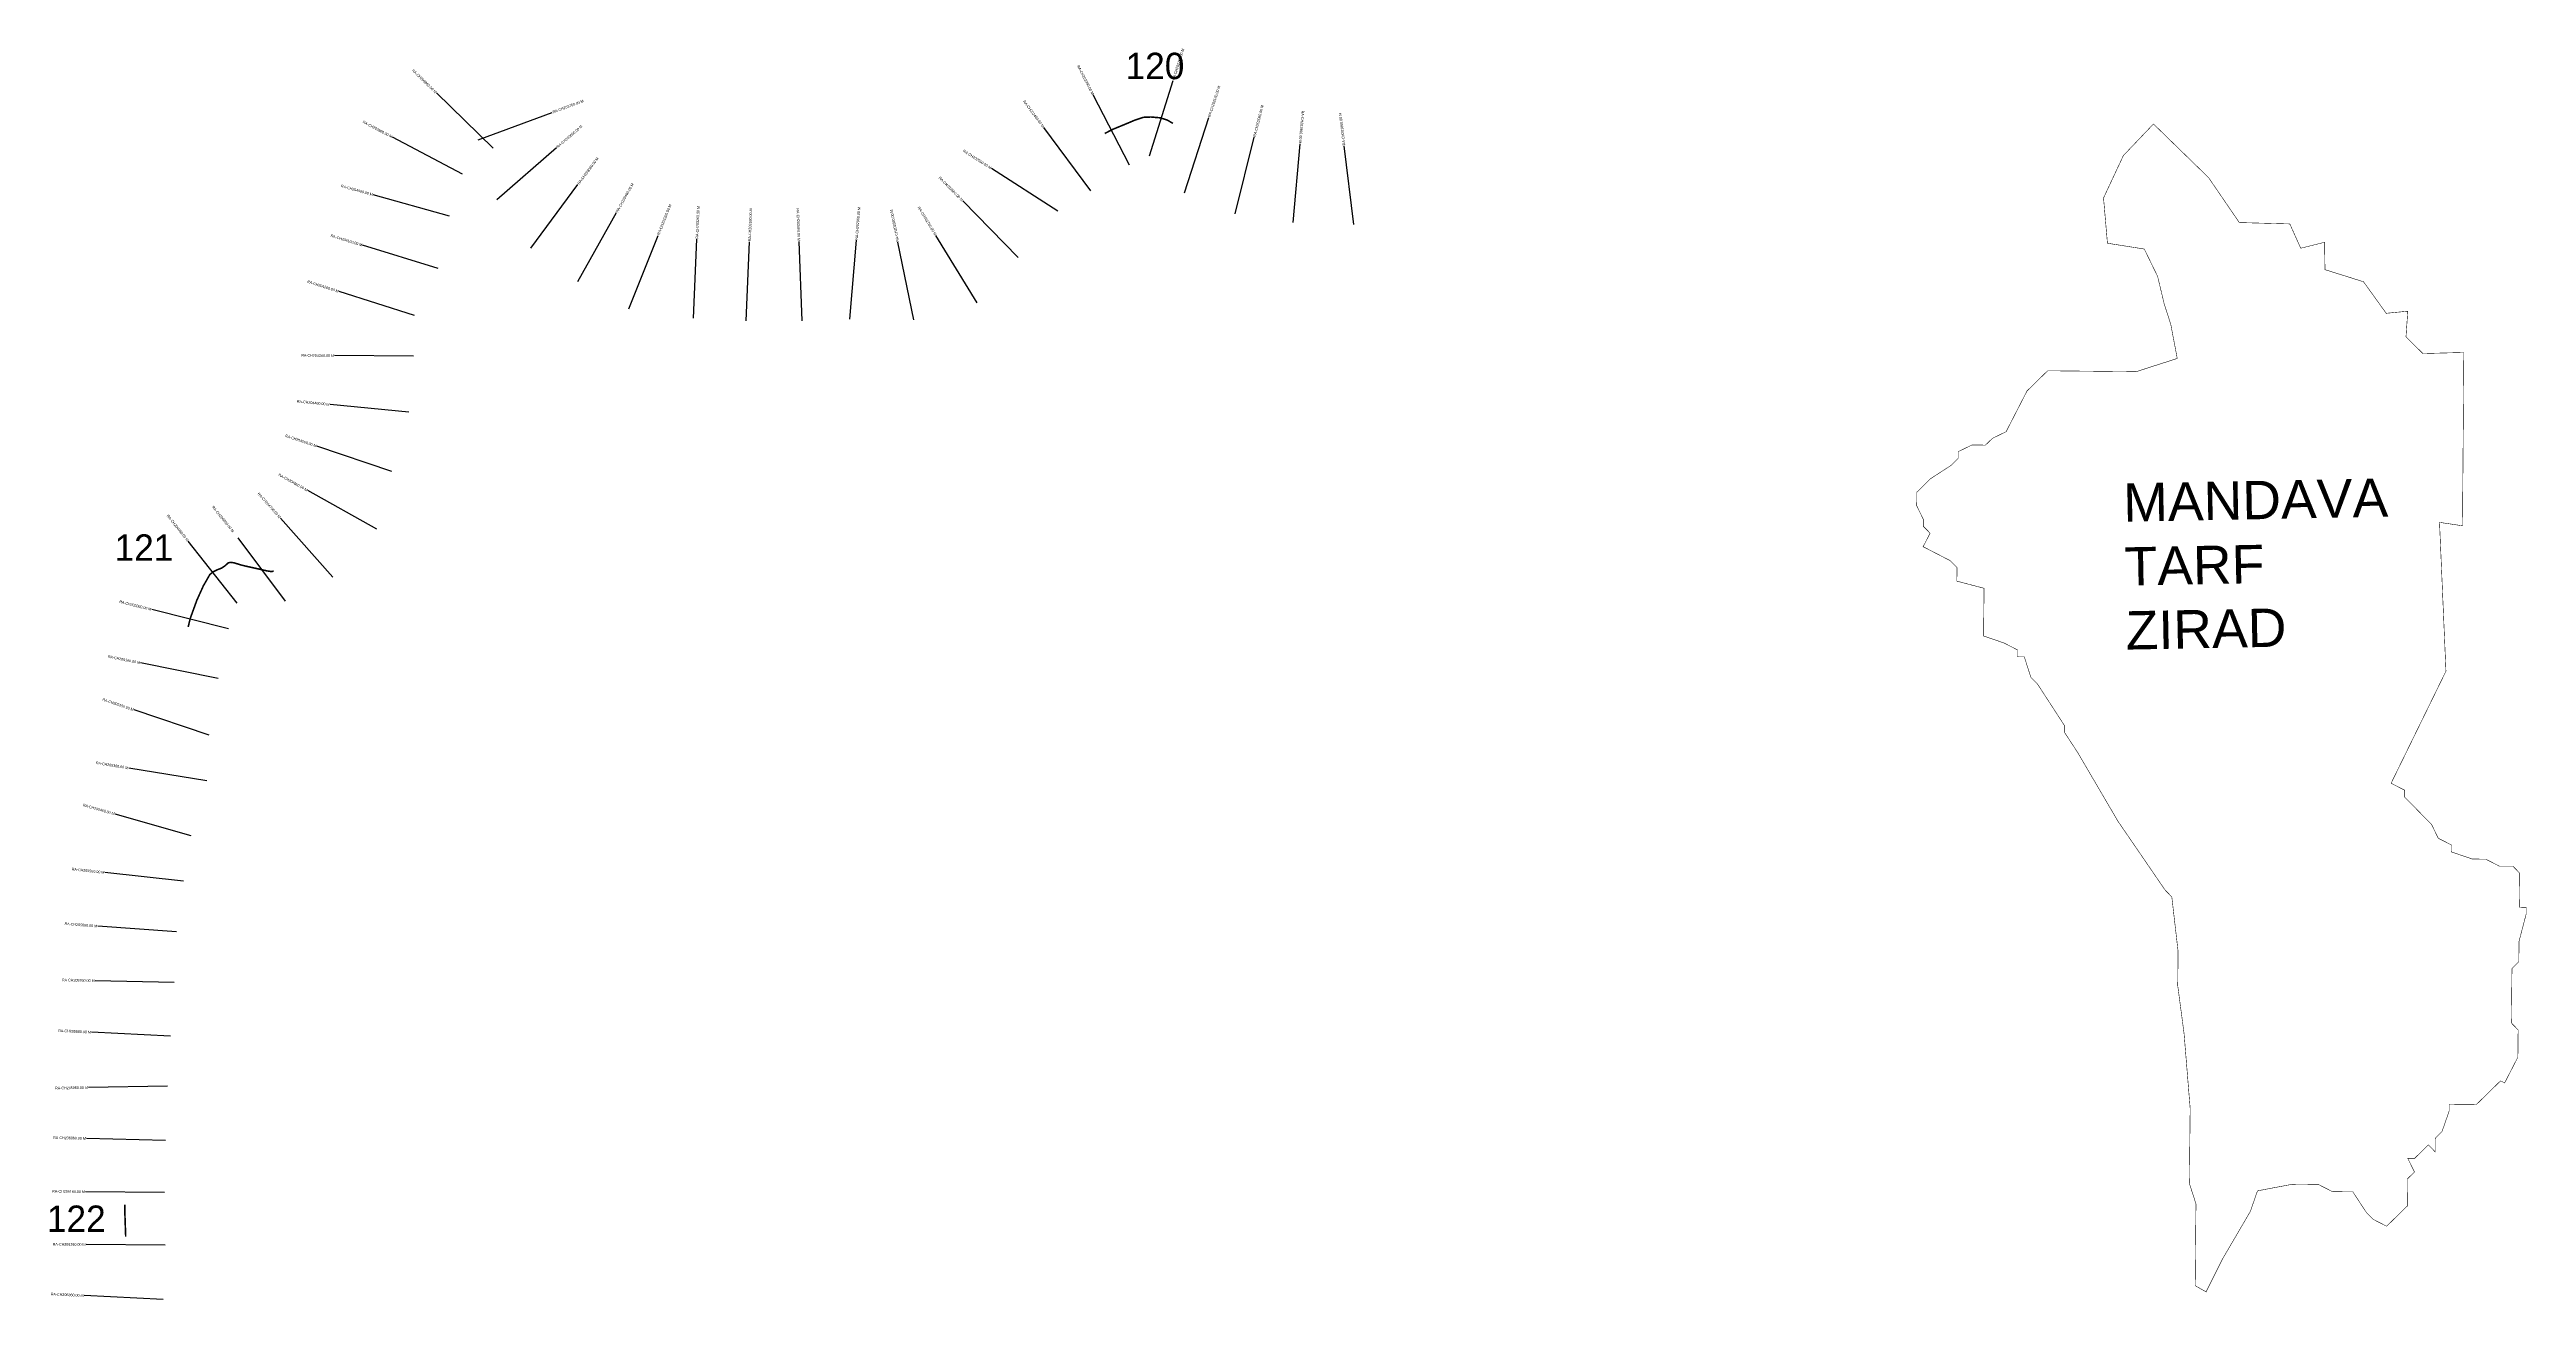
# Model space of a CAD drawing. Header units: metres. Extents: x 274702 to 279399, y 2078293 to 2080664.
import ezdxf
from ezdxf.enums import TextEntityAlignment as Align

# ---------------------------------------------------------------- set-up
doc = ezdxf.new("R2010")
doc.units = ezdxf.units.M
for name, color, linetype in [('ARTIFICIALLY PROTECTED', 4, 'Continuous'), ('CS', 134, 'Continuous'), ('CSMark', 210, 'Continuous'), ('VILLAGE NAME', 250, 'Continuous')]:
    doc.layers.add(name, color=color, linetype=linetype)

msp = doc.modelspace()

# ---------------------------------------------------------------- linework, layer by layer
at = {"color": 6, "const_width": 1}
msp.add_lwpolyline([(278691.9, 2080522.9), (278796.5, 2080421), (278854.7, 2080335.9), (278950.5, 2080333.3), (278971.2, 2080287.2), (279016.4, 2080298.5), (279017.2, 2080246.6), (279090.3, 2080223.6), (279133.3, 2080163.8), (279174.2, 2080167.8), (279170.8, 2080119), (279202.9, 2080087.5), (279280.5, 2080089.5), (279278, 2079760.8), (279234.4, 2079767.3), (279246.6, 2079485), (279142.6, 2079272.5), (279168.3, 2079259.3), (279168.2, 2079246.4), (279219.4, 2079194.2), (279232, 2079168.2), (279257.8, 2079155), (279257.6, 2079142.1), (279296.3, 2079128.8), (279322.2, 2079128.5), (279347.8, 2079115.3), (279373.7, 2079115.1), (279386.5, 2079102), (279385.8, 2079037.4), (279398.8, 2079037.2), (279398.7, 2079024.3), (279385.2, 2078972.7), (279384.8, 2078934), (279371.8, 2078921.2), (279370.7, 2078817.8), (279383.5, 2078804.7), (279383, 2078753), (279357.9, 2078704.1), (279350.2, 2078708.1), (279304.5, 2078663.3), (279252.8, 2078663.8), (279252.7, 2078650.9), (279239.3, 2078612.2), (279226.3, 2078599.4), (279226, 2078573.6), (279213.3, 2078586.6), (279187.1, 2078561), (279174.2, 2078561.1), (279186.9, 2078535.2), (279173.8, 2078522.4), (279173.3, 2078470.7), (279134.1, 2078432.3), (279108.4, 2078445.5), (279095.6, 2078458.5), (279070.1, 2078497.5), (279031.4, 2078497.9), (279005.6, 2078511.1), (278953.9, 2078511.7), (278889.1, 2078499.4), (278875.8, 2078460.7), (278823.2, 2078370.8), (278791.7, 2078307.8), (278771, 2078319.6), (278772.5, 2078474.7), (278760, 2078513.6), (278761.5, 2078655.8), (278755.7, 2078727), (278749.9, 2078798.1), (278737.9, 2078888.7), (278738.6, 2078953.4), (278726.7, 2079056.9), (278713.9, 2079070), (278624.7, 2079200.2), (278548.5, 2079330.2), (278523, 2079369.3), (278523, 2079382.1), (278472.2, 2079460.3), (278459.4, 2079473.3), (278446.9, 2079512.3), (278433.9, 2079512.4), (278434, 2079525.4), (278408.4, 2079538.5), (278369.7, 2079551.8), (278370.6, 2079642.3), (278319, 2079655.8), (278319.3, 2079681.6), (278306.6, 2079694.6), (278255.1, 2079721.1), (278268.3, 2079746.8), (278255.4, 2079759.8), (278255.6, 2079772.7), (278242.9, 2079798.7), (278243.2, 2079824.6), (278269.3, 2079850.2), (278308.4, 2079875.6), (278321.4, 2079888.5), (278321.5, 2079901.4), (278347.5, 2079914), (278373.3, 2079913.8), (278386.4, 2079926.6), (278412.4, 2079939.2), (278452, 2080016.4), (278491.2, 2080054.8), (278659.2, 2080053.1), (278737, 2080078.2), (278724.7, 2080142.9), (278712.2, 2080181.8), (278699.8, 2080233.7), (278674.5, 2080285.7), (278604.6, 2080296.7), (278597.2, 2080382.6), (278634.8, 2080462.9), (278691.9, 2080522.9)], dxfattribs=at)
at = {"layer": 'ARTIFICIALLY PROTECTED', "const_width": 3, "flags": 128}
for points in [[(276832.1, 2080524), (276821.8, 2080530.2), (276807.9, 2080534.6), (276790.2, 2080536.1), (276776.2, 2080535.5), (276759.5, 2080529.9), (276740.6, 2080521.9), (276717.9, 2080512.6), (276702.9, 2080504.8)], [(275126.8, 2079675), (275122.9, 2079673.9), (275114.3, 2079675.2), (275093.1, 2079680), (275074.2, 2079684.2), (275064.3, 2079686.6), (275051.7, 2079690.6), (275044.5, 2079691.5), (275040.1, 2079690.2), (275034.6, 2079685), (275027.8, 2079680.5), (275019.5, 2079677.2), (275012.2, 2079673.5), (275005.7, 2079668.4), (274997.5, 2079654), (274993.5, 2079647.1), (274981.2, 2079619.9), (274968.8, 2079585.9), (274966.2, 2079575.5), (274964.7, 2079568.8)], [(274844.7, 2078473.3), (274844.5, 2078458.6), (274846, 2078415.7), (274846, 2078412.8)]]:
    msp.add_lwpolyline(points, dxfattribs=at)
at = {"layer": 'CS'}
for p, q in [((275543.1, 2080477.3), (275435.4, 2080581.7)), ((276749.6, 2080444.5), (276681, 2080577.9)), ((276788.1, 2080462.2), (276832.7, 2080605.4)), ((275514.4, 2080492.8), (275655.1, 2080544.9)), ((276854, 2080392.5), (276900.5, 2080535.1)), ((275484.8, 2080427.9), (275352.1, 2080497.8)), ((276676.8, 2080396.1), (276587.2, 2080516.3)), ((276950.3, 2080352.2), (276986.6, 2080497.7)), ((277060.6, 2080335.7), (277073.5, 2080485.1)), ((277175.4, 2080332.5), (277157.1, 2080481.4)), ((275550.1, 2080379.8), (275663.4, 2080478.1)), ((276614.2, 2080357.5), (276488, 2080438.5)), ((275460.2, 2080348.3), (275315.7, 2080388.6)), ((275614.7, 2080287.4), (275703.8, 2080408.1)), ((275703.6, 2080224.1), (275776.9, 2080354.9)), ((276538.7, 2080269.9), (276433.6, 2080376.8)), ((275438.8, 2080248.8), (275295.4, 2080292.8)), ((275800.5, 2080172.1), (275855.8, 2080311.6)), ((275923, 2080154.6), (275929.4, 2080304.4)), ((276023, 2080149.7), (276029.1, 2080299.6)), ((276128.8, 2080149.8), (276123.1, 2080299.7)), ((276219.7, 2080152.8), (276231.9, 2080302.3)), ((276340.7, 2080151.6), (276310.7, 2080298.5)), ((276460.7, 2080183.4), (276382.7, 2080311.5)), ((275393.8, 2080159.6), (275250.9, 2080205)), ((275392.2, 2080082.3), (275242.2, 2080083.5)), ((275382.9, 2079976), (275233.6, 2079990.8)), ((275350.9, 2079863.9), (275208.8, 2079911.8)), ((275322.5, 2079754.5), (275191.4, 2079827.5)), ((275239.2, 2079663.3), (275139.5, 2079775.4)), ((275057.8, 2079614), (274964.7, 2079731.6)), ((275149, 2079617.8), (275059.2, 2079738)), ((275040.9, 2079565.4), (274895.4, 2079601.8)), ((275021.5, 2079471.2), (274874.4, 2079500.7)), ((275004.2, 2079363.6), (274862.1, 2079411.6)), ((275000, 2079277.2), (274851.9, 2079301.3)), ((274970.1, 2079172.9), (274825.9, 2079214.1)), ((274955.8, 2079087), (274806.7, 2079103.1)), ((274942.7, 2078990.4), (274793.2, 2079001.5)), ((274938.3, 2078894.3), (274788.3, 2078898)), ((274931.1, 2078792.6), (274781.3, 2078800.2)), ((274925.5, 2078698), (274775.5, 2078695.4)), ((274921.6, 2078595), (274771.6, 2078598.9)), ((274919.9, 2078496.1), (274769.9, 2078497.8)), ((274920.9, 2078396.3), (274770.9, 2078397.6)), ((274917, 2078293.4), (274767.2, 2078300.7))]:
    msp.add_line(p, q, dxfattribs=at)

# ---------------------------------------------------------------- texts
at = {"char_height": 50, "attachment_point": 1}
for s, insert in [('120', (276742.4, 2080658)), ('121', (274825, 2079744.5)), ('122', (274696.6, 2078471.6))]:
    msp.add_mtext_dynamic_manual_height_columns(s, width=84.374, gutter_width=1, heights=[74.2], dxfattribs=dict(at, insert=insert))
at = {"layer": 'CSMark'}
for s, rotation, p in [('RA-CH203860.00 M', 315.8951, (275434.7, 2080582.4)), ('RA-CH202360.00 M', 297.2126, (276680.6, 2080578.8)), ('RA-CH203960.00 M', 332.2092, (275351.2, 2080498.3)), ('RA-CH202460.00 M', 306.7126, (276586.6, 2080517.1)), ('RA-CH201960.00 M', 265.0629, (277073.5, 2080486.1)), ('RA-CH202560.00 M', 327.333, (276487.1, 2080439)), ('RA-CH204060.00 M', 344.405, (275314.7, 2080388.9)), ('RA-CH202660.00 M', 314.5165, (276432.9, 2080377.6)), ('RA-CH203060.00 M', 272.1731, (276123.1, 2080300.7)), ('RA-CH202760.00 M', 301.3561, (276382.2, 2080312.4)), ('RA-CH204160.00 M', 342.9597, (275294.5, 2080293.1)), ('RA-CH204260.00 M', 342.3605, (275249.9, 2080205.4)), ('RA-CH204360.00 M', 359.5309, (275241.2, 2080083.5)), ('RA-CH204460.00 M', 354.3211, (275232.6, 2079990.9)), ('RA-CH204560.00 M', 341.3873, (275207.8, 2079912.1)), ('RA-CH204760.00 M', 311.6405, (275138.9, 2079776.2)), ('RA-CH204660.00 M', 330.8604, (275190.6, 2079828)), ('RA-CH204960.00 M', 308.3855, (274964.1, 2079732.3)), ('RA-CH205060.00 M', 345.9378, (274894.5, 2079602.1)), ('RA-CH205160.00 M', 348.6432, (274873.4, 2079500.9)), ('RA-CH205260.00 M', 341.3102, (274861.1, 2079411.9)), ('RA-CH205360.00 M', 350.7384, (274850.9, 2079301.5)), ('RA-CH205460.00 M', 344.0383, (274825, 2079214.4)), ('RA-CH205560.00 M', 353.8643, (274805.7, 2079103.2)), ('RA-CH205660.00 M', 355.7378, (274792.2, 2079001.6)), ('RA-CH205760.00 M', 358.5761, (274787.3, 2078898)), ('RA-CH205860.00 M', 357.0713, (274780.3, 2078800.3)), ('RA-CH205960.00 M', 0.9902, (274774.5, 2078695.4)), ('RA-CH206060.00 M', 358.502, (274770.6, 2078598.9)), ('RA-CH206160.00 M', 359.3254, (274768.9, 2078497.9)), ('RA-CH206260.00 M', 359.496, (274769.9, 2078397.7)), ('RA-CH206360.00 M', 357.2205, (274766.2, 2078300.8))]:
    msp.add_text(s, height=5, rotation=rotation, dxfattribs=at).set_placement(p, align=Align.MIDDLE_RIGHT)
for s, rotation, p in [('RA-CH202260.00 M', 72.7196, (276833, 2080606.4)), ('RA-CH202160.00 M', 71.9403, (276900.8, 2080536.1)), ('RA-CH203760.00 M', 20.36, (275656, 2080545.3)), ('RA-CH202060.00 M', 75.9843, (276986.9, 2080498.7)), ('RA-CH201860.00 M', 97.0064, (277156.9, 2080482.4)), ('RA-CH203660.00 M', 40.909, (275664.2, 2080478.7)), ('RA-CH203560.00 M', 53.5433, (275704.4, 2080408.9)), ('RA-CH203460.00 M', 60.7456, (275777.4, 2080355.8)), ('RA-CH203360.00 M', 68.386, (275856.1, 2080312.5)), ('RA-CH203260.00 M', 87.5324, (275929.5, 2080305.4)), ('RA-CH203160.00 M', 87.6607, (276029.2, 2080300.6)), ('RA-CH202960.00 M', 85.3206, (276232, 2080303.3)), ('RA-CH202860.00 M', 101.5708, (276310.5, 2080299.5)), ('RA-CH204860.00 M', 309.1843, (275011.1, 2079797.6))]:
    msp.add_text(s, height=5, rotation=rotation, dxfattribs=at).set_placement(p, align=Align.MIDDLE_LEFT)
at = {"layer": 'VILLAGE NAME', "insert": (278633.8, 2079841.1), "char_height": 72.742, "attachment_point": 1, "rotation": 1.1028}
msp.add_mtext_dynamic_manual_height_columns('{\\fArial|b0|i0|c0|p34;MANDAVA\\PTARF\\PZIRAD}', width=486.244, gutter_width=363.7, heights=[0], dxfattribs=at)

doc.saveas('drawing.dxf')
